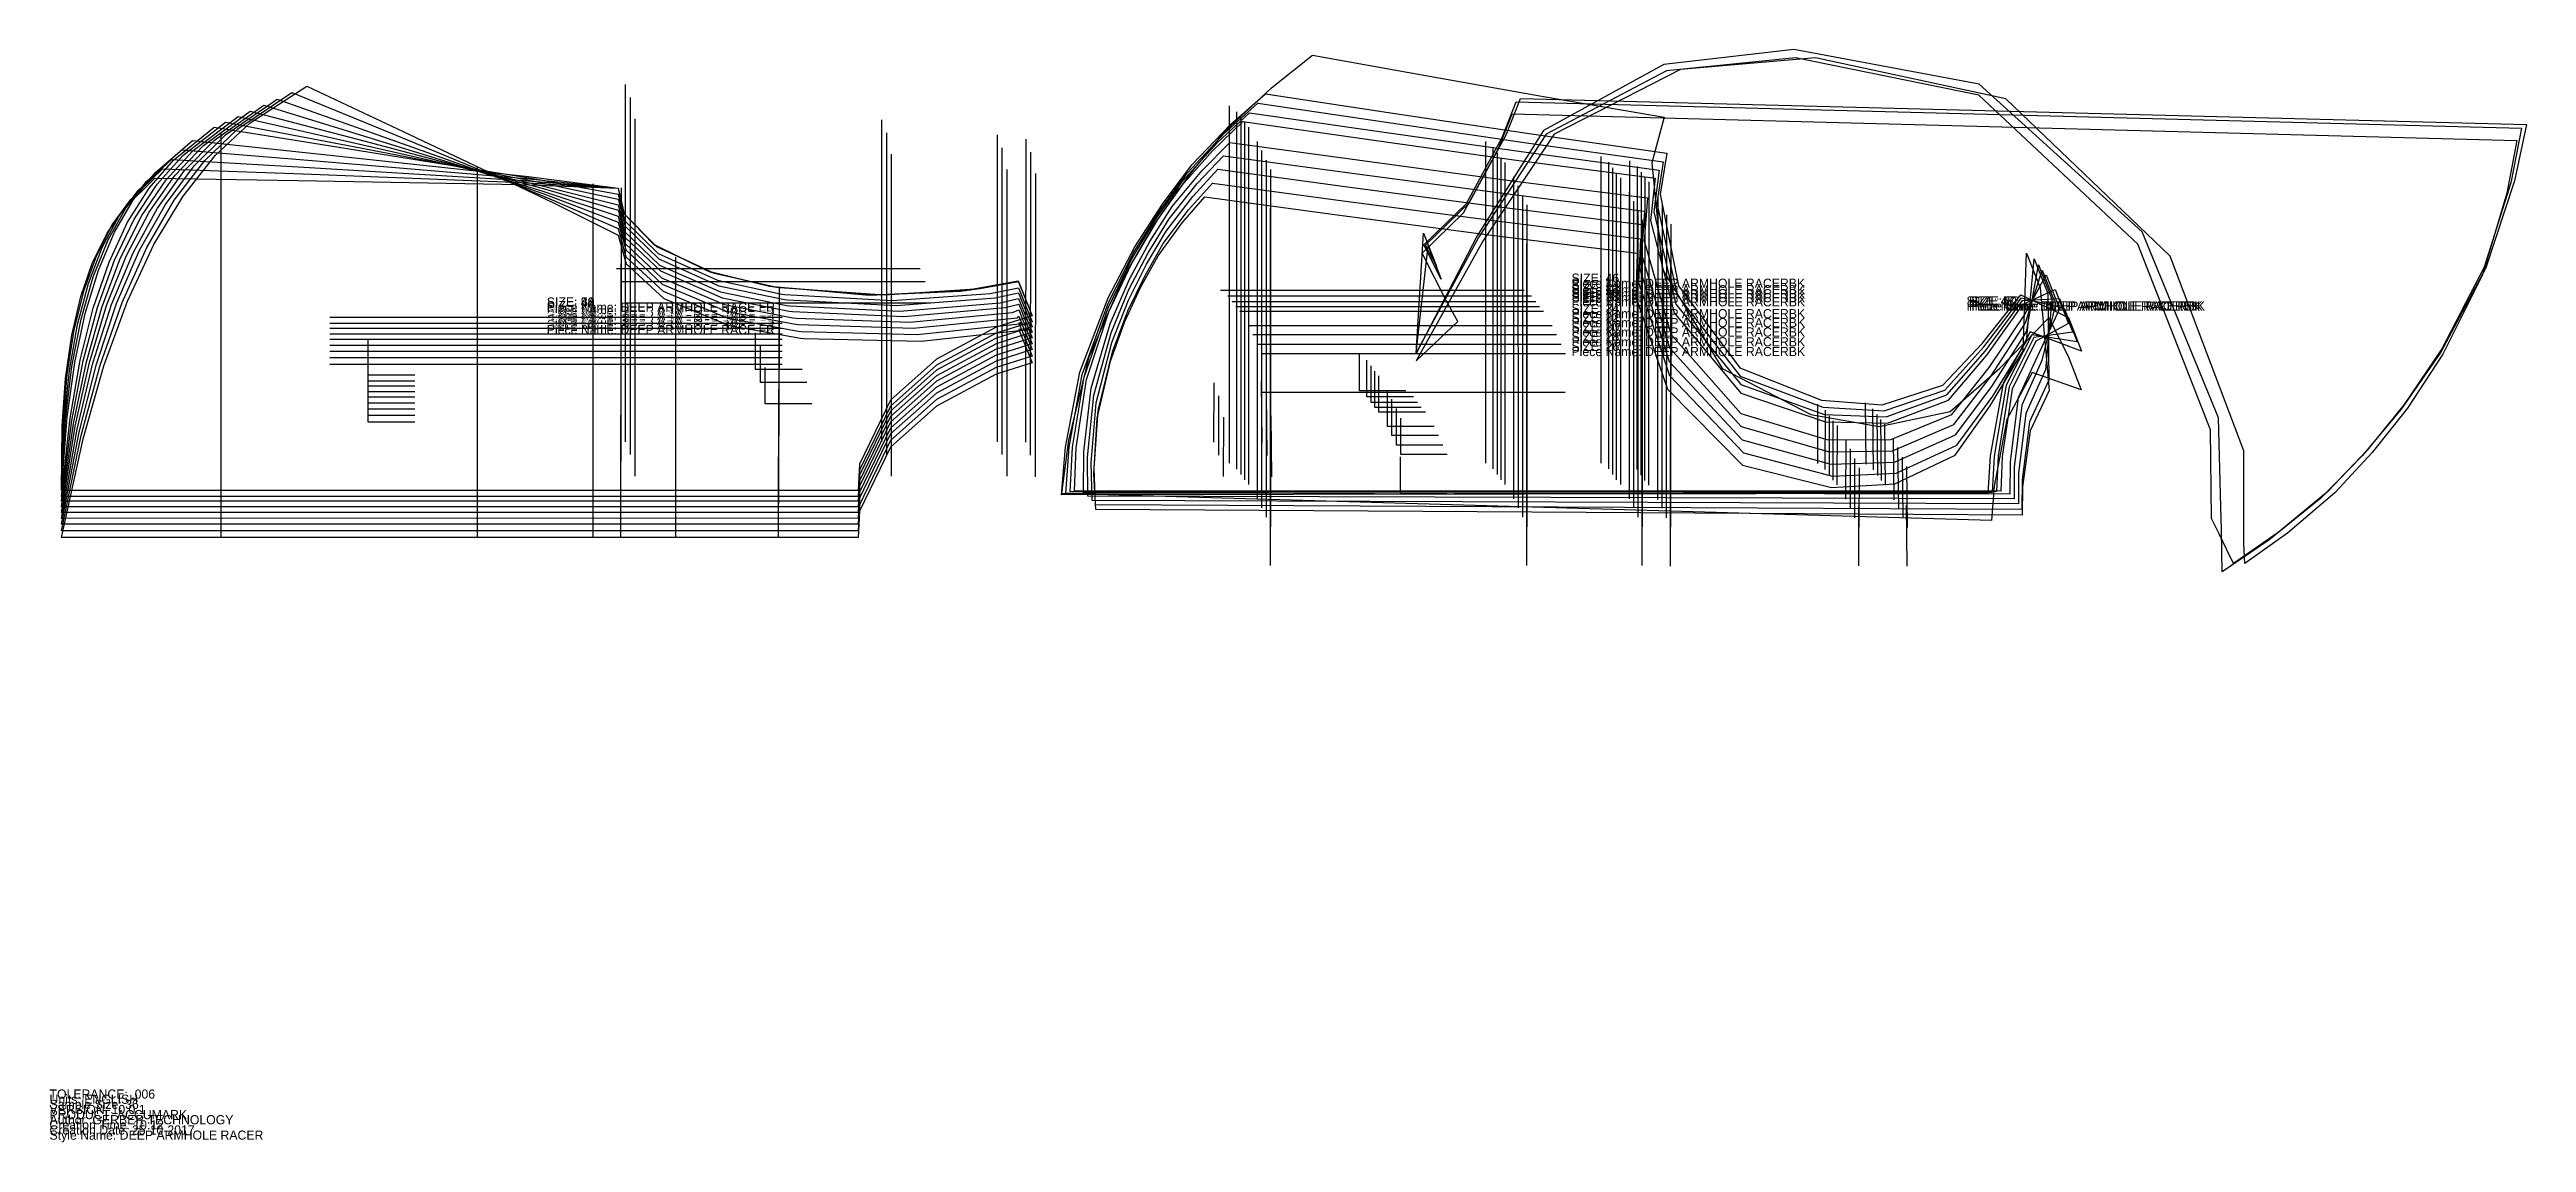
# Model space of a CAD drawing. Extents: x 0 to 67.6, y -0.1 to 29.7.
import ezdxf

# ---------------------------------------------------------------- set-up
doc = ezdxf.new("R2010")
doc.units = 0

msp = doc.modelspace()

# ---------------------------------------------------------------- texts
at = {"layer": '1'}
for s, p in [('TOLERANCE: .006', (0, 1.12)), ('VERSION: 10.0.1', (0, 0.7)), ('Author: GERBER TECHNOLOGY', (0, 0.42)), ('Sample Size: 36', (0, 0.84)), ('Units: ENGLISH', (0, 0.98)), ('PRODUCT: ACCUMARK', (0, 0.56)), ('Style Name: DEEP ARMHOLE RACER', (0, 0)), ('Creation Time: 10:12', (0, 0.28)), ('Creation Date: 25-10-2017', (0, 0.14))]:
    msp.add_text(s, height=0.25, dxfattribs=at).set_placement(p)

# ---------------------------------------------------------------- blocks, each defined once
blk = doc.blocks.new('DEEP ARMHOLE RACE FR_26')
at = {"layer": '1'}
for points in [[(0.3226, 17.7132), (0.3431, 19.4633), (0.4356, 20.7686), (0.6047, 21.9476), (0.8504, 23.0006), (1.1727, 23.9278), (1.5716, 24.7299), (2.0469, 25.4073), (2.8742, 26.2284)], [(2.8742, 26.2284), (6.7694, 26.1672), (12.8422, 26.0595), (15.511, 25.958)], [(15.511, 25.958), (15.6495, 25.2849), (16.4712, 24.4264), (17.9488, 23.6997), (19.5707, 23.2986), (19.6443, 23.2856), (22.3562, 23.0412), (24.8421, 23.1454), (26.4178, 23.4284)], [(26.4178, 23.4284), (26.8022, 22.4777)], [(26.8022, 22.4777), (25.816, 22.1665), (24.1912, 21.292), (22.9384, 20.1768), (22.0872, 18.4273), (22.0508, 17.7137)], [(22.0508, 17.7137), (0.3226, 17.7132)]]:
    blk.add_lwpolyline(points, dxfattribs=at)
at = {"layer": '5'}
blk.add_line((7.6437, 22.4384), (19.9825, 22.4384), dxfattribs=at)
at = {"layer": '6'}
blk.add_line((22.0508, 17.7137), (0.3226, 17.7132), dxfattribs=at)
at = {"layer": '7'}
blk.add_line((7.6437, 22.4384), (19.9825, 22.4384), dxfattribs=at)
at = {"layer": '8'}
for p, q in [((4.6692, 27.4589), (4.6692, 17.7133)), ((11.6645, 26.5246), (11.6645, 17.7135)), ((14.8141, 26.0794), (14.8141, 17.7135)), ((15.5883, 25.9654), (15.5683, 17.7136)), ((17.0818, 17.7136), (17.0831, 24.0706)), ((19.8787, 17.7137), (19.9074, 23.2447))]:
    blk.add_line(p, q, dxfattribs=at)
blk.add_lwpolyline([(9.962, 20.8572), (8.6921, 20.8572), (8.6921, 21.851)], dxfattribs=at)
at = {"layer": '1'}
for s, p in [('SIZE: 26', (13.5624, 22.1108)), ('Piece Name: DEEP ARMHOLE RACE FR', (13.5624, 21.9708))]:
    blk.add_text(s, height=0.25, dxfattribs=at).set_placement(p)
blk = doc.blocks.new('DEEP ARMHOLE RACE FR_28')
at = {"layer": '1'}
for points in [[(0.3226, 17.7132), (0.3684, 19.5231), (0.4826, 20.8718), (0.674, 22.0889), (0.9429, 23.1746), (1.2892, 24.1291), (1.7129, 24.953), (2.2142, 25.647), (3.0814, 26.4846)], [(3.0814, 26.4846), (6.9133, 26.3441), (12.8867, 26.1129), (15.511, 25.958)], [(15.511, 25.958), (15.6551, 25.2771), (16.4924, 24.4123), (17.993, 23.6847), (19.638, 23.2878), (19.7125, 23.2751), (22.4607, 23.0431), (24.9779, 23.1629), (26.4193, 23.4251)], [(26.4193, 23.4251), (26.8022, 22.4778)], [(26.8022, 22.4778), (25.816, 22.1666), (24.1912, 21.2921), (22.9384, 20.1769), (22.0872, 18.4274), (22.0508, 17.7137)], [(22.0508, 17.7137), (0.3226, 17.7132)]]:
    blk.add_lwpolyline(points, dxfattribs=at)
at = {"layer": '5'}
blk.add_line((7.6437, 22.4384), (19.9825, 22.4384), dxfattribs=at)
at = {"layer": '6'}
blk.add_line((22.0508, 17.7137), (0.3226, 17.7132), dxfattribs=at)
at = {"layer": '7'}
blk.add_line((7.6437, 22.4384), (19.9825, 22.4384), dxfattribs=at)
at = {"layer": '8'}
for p, q in [((4.6692, 27.4589), (4.6692, 17.7133)), ((11.6645, 26.5246), (11.6645, 17.7135)), ((14.8141, 26.0794), (14.8141, 17.7135)), ((15.5883, 25.9654), (15.5683, 17.7136)), ((17.0818, 17.7136), (17.0831, 24.0706)), ((19.8787, 17.7137), (19.9074, 23.2447))]:
    blk.add_line(p, q, dxfattribs=at)
blk.add_lwpolyline([(9.962, 20.8572), (8.6921, 20.8572), (8.6921, 21.851)], dxfattribs=at)
at = {"layer": '1'}
for s, p in [('SIZE: 28', (13.5624, 22.2389)), ('Piece Name: DEEP ARMHOLE RACE FR', (13.5624, 22.0989))]:
    blk.add_text(s, height=0.25, dxfattribs=at).set_placement(p)
blk = doc.blocks.new('DEEP ARMHOLE RACE FR_30')
at = {"layer": '1'}
for points in [[(0.3226, 17.7132), (0.4017, 19.5851), (0.5434, 20.9787), (0.763, 22.2348), (1.0602, 23.3535), (1.4355, 24.335), (1.8882, 25.1802), (2.419, 25.8895), (3.3311, 26.741)], [(3.3311, 26.741), (7.0864, 26.5211), (12.9404, 26.1662), (15.511, 25.958)], [(15.511, 25.958), (15.6607, 25.2693), (16.5134, 24.3981), (18.0373, 23.6697), (19.7052, 23.277), (19.781, 23.2645), (22.5652, 23.045), (25.1137, 23.1804), (26.4217, 23.4201)], [(26.4217, 23.4201), (26.8022, 22.4777)], [(26.8022, 22.4777), (25.816, 22.1665), (24.1912, 21.292), (22.9384, 20.1768), (22.0872, 18.4273), (22.0508, 17.7137)], [(22.0508, 17.7137), (0.3226, 17.7132)]]:
    blk.add_lwpolyline(points, dxfattribs=at)
at = {"layer": '5'}
blk.add_line((7.6437, 22.4384), (19.9825, 22.4384), dxfattribs=at)
at = {"layer": '6'}
blk.add_line((22.0508, 17.7137), (0.3226, 17.7132), dxfattribs=at)
at = {"layer": '7'}
blk.add_line((7.6437, 22.4384), (19.9825, 22.4384), dxfattribs=at)
at = {"layer": '8'}
for p, q in [((4.6692, 27.4589), (4.6692, 17.7133)), ((11.6645, 26.5246), (11.6645, 17.7135)), ((14.8141, 26.0794), (14.8141, 17.7135)), ((15.5883, 25.9654), (15.5683, 17.7136)), ((17.0818, 17.7136), (17.0831, 24.0706)), ((19.8787, 17.7137), (19.9074, 23.2447))]:
    blk.add_line(p, q, dxfattribs=at)
blk.add_lwpolyline([(9.962, 20.8572), (8.6921, 20.8572), (8.6921, 21.851)], dxfattribs=at)
at = {"layer": '1'}
for s, p in [('SIZE: 30', (13.5624, 22.3671)), ('Piece Name: DEEP ARMHOLE RACE FR', (13.5624, 22.2271))]:
    blk.add_text(s, height=0.25, dxfattribs=at).set_placement(p)
blk = doc.blocks.new('DEEP ARMHOLE RACE FR_32')
at = {"layer": '1'}
for points in [[(0.3226, 17.7132), (0.4397, 19.6488), (0.6123, 21.0883), (0.8631, 22.3839), (1.1916, 23.536), (1.5983, 24.5447), (2.0828, 25.4108), (2.6453, 26.1349), (3.6051, 26.9989)], [(3.6051, 26.9989), (7.2764, 26.699), (12.9993, 26.2197), (15.511, 25.958)], [(15.511, 25.958), (15.6664, 25.2614), (16.5345, 24.384), (18.0815, 23.6548), (19.7727, 23.2662), (19.8494, 23.254), (22.6697, 23.047), (25.2496, 23.198), (26.425, 23.4131)], [(26.425, 23.4131), (26.8022, 22.4776)], [(26.8022, 22.4776), (25.816, 22.1664), (24.1912, 21.2919), (22.9384, 20.1767), (22.0872, 18.4272), (22.0508, 17.7137)], [(22.0508, 17.7137), (0.3226, 17.7132)]]:
    blk.add_lwpolyline(points, dxfattribs=at)
at = {"layer": '5'}
blk.add_line((7.6437, 22.4384), (19.9825, 22.4384), dxfattribs=at)
at = {"layer": '6'}
blk.add_line((22.0508, 17.7137), (0.3226, 17.7132), dxfattribs=at)
at = {"layer": '7'}
blk.add_line((7.6437, 22.4384), (19.9825, 22.4384), dxfattribs=at)
at = {"layer": '8'}
for p, q in [((4.6692, 27.4589), (4.6692, 17.7133)), ((11.6645, 26.5246), (11.6645, 17.7135)), ((14.8141, 26.0794), (14.8141, 17.7135)), ((15.5883, 25.9654), (15.5683, 17.7136)), ((17.0818, 17.7136), (17.0831, 24.0706)), ((19.8787, 17.7137), (19.9074, 23.2447))]:
    blk.add_line(p, q, dxfattribs=at)
blk.add_lwpolyline([(9.962, 20.8572), (8.6921, 20.8572), (8.6921, 21.851)], dxfattribs=at)
at = {"layer": '1'}
for s, p in [('SIZE: 32', (13.5624, 22.496)), ('Piece Name: DEEP ARMHOLE RACE FR', (13.5624, 22.356))]:
    blk.add_text(s, height=0.25, dxfattribs=at).set_placement(p)
blk = doc.blocks.new('DEEP ARMHOLE RACE FR_34')
at = {"layer": '1'}
for points in [[(0.3226, 17.7132), (0.4806, 19.7139), (0.6869, 21.2001), (0.9711, 22.5359), (1.3332, 23.7218), (1.7733, 24.7578), (2.2912, 25.6447), (2.8871, 26.3832), (3.8966, 27.2589)], [(3.8966, 27.2589), (7.4785, 26.8783), (13.0618, 26.2736), (15.511, 25.958)], [(15.511, 25.958), (15.6721, 25.2536), (16.5557, 24.3699), (18.1257, 23.6398), (19.84, 23.2555), (19.9176, 23.2435), (22.7742, 23.0489), (25.3853, 23.2155), (26.4276, 23.4077)], [(26.4276, 23.4077), (26.8022, 22.4776)], [(26.8022, 22.4776), (25.816, 22.1664), (24.1912, 21.2919), (22.9384, 20.1767), (22.0872, 18.4272), (22.0508, 17.7137)], [(22.0508, 17.7137), (0.3226, 17.7132)]]:
    blk.add_lwpolyline(points, dxfattribs=at)
at = {"layer": '5'}
blk.add_line((7.6437, 22.4384), (19.9825, 22.4384), dxfattribs=at)
at = {"layer": '6'}
blk.add_line((22.0508, 17.7137), (0.3226, 17.7132), dxfattribs=at)
at = {"layer": '7'}
blk.add_line((7.6437, 22.4384), (19.9825, 22.4384), dxfattribs=at)
at = {"layer": '8'}
for p, q in [((4.6692, 27.4589), (4.6692, 17.7133)), ((11.6645, 26.5246), (11.6645, 17.7135)), ((14.8141, 26.0794), (14.8141, 17.7135)), ((15.5883, 25.9654), (15.5683, 17.7136)), ((17.0818, 17.7136), (17.0831, 24.0706)), ((19.8787, 17.7137), (19.9074, 23.2447))]:
    blk.add_line(p, q, dxfattribs=at)
blk.add_lwpolyline([(9.962, 20.8572), (8.6921, 20.8572), (8.6921, 21.851)], dxfattribs=at)
at = {"layer": '1'}
for s, p in [('SIZE: 34', (13.5624, 22.626)), ('Piece Name: DEEP ARMHOLE RACE FR', (13.5624, 22.486))]:
    blk.add_text(s, height=0.25, dxfattribs=at).set_placement(p)
blk = doc.blocks.new('DEEP ARMHOLE RACE FR_38')
at = {"layer": '1'}
for points in [[(0.3226, 17.5487), (0.5648, 19.6818), (0.8396, 21.2632), (1.1924, 22.681), (1.6228, 23.9355), (2.1312, 25.027), (2.7172, 25.9563), (3.3815, 26.724), (4.4928, 27.6233)], [(4.4928, 27.6233), (7.8919, 27.0787), (13.1895, 26.2188), (15.511, 25.7935)], [(15.511, 25.7935), (15.6834, 25.0734), (16.5979, 24.1771), (18.2142, 23.4454), (19.9746, 23.0694), (20.0544, 23.058), (22.9834, 22.8882), (25.657, 23.0861), (26.4291, 23.24)], [(26.4291, 23.24), (26.8022, 22.3131)], [(26.8022, 22.3131), (25.816, 22.0019), (24.1912, 21.1274), (22.9384, 20.0122), (22.0872, 18.2627), (22.0508, 17.5492)], [(22.0508, 17.5492), (0.3226, 17.5487)]]:
    blk.add_lwpolyline(points, dxfattribs=at)
at = {"layer": '5'}
blk.add_line((7.6437, 22.2739), (19.9825, 22.2739), dxfattribs=at)
at = {"layer": '6'}
blk.add_line((22.0508, 17.5492), (0.3226, 17.5487), dxfattribs=at)
at = {"layer": '7'}
blk.add_line((7.6437, 22.2739), (19.9825, 22.2739), dxfattribs=at)
at = {"layer": '8'}
for p, q in [((4.6692, 27.2944), (4.6692, 17.5488)), ((11.6645, 26.3601), (11.6645, 17.549)), ((14.8141, 25.9149), (14.8141, 17.549)), ((15.5883, 25.8009), (15.5683, 17.5491)), ((17.0818, 17.5491), (17.0831, 23.9061)), ((19.8787, 17.5492), (19.9074, 23.0802))]:
    blk.add_line(p, q, dxfattribs=at)
blk.add_lwpolyline([(9.962, 20.6927), (8.6921, 20.6927), (8.6921, 21.6865)], dxfattribs=at)
at = {"layer": '1'}
for s, p in [('SIZE: 38', (13.5624, 22.726)), ('Piece Name: DEEP ARMHOLE RACE FR', (13.5624, 22.586))]:
    blk.add_text(s, height=0.25, dxfattribs=at).set_placement(p)
blk = doc.blocks.new('DEEP ARMHOLE RACE FR_40')
at = {"layer": '1'}
for points in [[(0.3226, 17.4144), (0.6076, 19.6149), (0.9172, 21.2445), (1.3047, 22.7039), (1.7699, 23.9934), (2.3131, 25.1131), (2.9338, 26.0639), (3.6326, 26.8464), (4.7956, 27.7577)], [(4.7956, 27.7577), (8.102, 27.1297), (13.2544, 26.1402), (15.511, 25.6592)], [(15.511, 25.6592), (15.6889, 24.9313), (16.6191, 24.0287), (18.2584, 23.2962), (20.042, 22.9243), (20.1227, 22.9131), (23.0879, 22.7558), (25.7928, 22.9693), (26.4301, 23.1036)], [(26.4301, 23.1036), (26.8022, 22.1787)], [(26.8022, 22.1787), (25.816, 21.8675), (24.1912, 20.993), (22.9384, 19.8778), (22.0872, 18.1283), (22.0508, 17.4149)], [(22.0508, 17.4149), (0.3226, 17.4144)]]:
    blk.add_lwpolyline(points, dxfattribs=at)
at = {"layer": '5'}
blk.add_line((7.6437, 22.1396), (19.9825, 22.1396), dxfattribs=at)
at = {"layer": '6'}
blk.add_line((22.0508, 17.4149), (0.3226, 17.4144), dxfattribs=at)
at = {"layer": '7'}
blk.add_line((7.6437, 22.1396), (19.9825, 22.1396), dxfattribs=at)
at = {"layer": '8'}
for p, q in [((4.6692, 27.1601), (4.6692, 17.4145)), ((11.6645, 26.2258), (11.6645, 17.4147)), ((14.8141, 25.7806), (14.8141, 17.4147)), ((15.5883, 25.6666), (15.5683, 17.4148)), ((17.0818, 17.4148), (17.0831, 23.7718)), ((19.8787, 17.4149), (19.9074, 22.9459))]:
    blk.add_line(p, q, dxfattribs=at)
blk.add_lwpolyline([(9.962, 20.5584), (8.6921, 20.5584), (8.6921, 21.5522)], dxfattribs=at)
at = {"layer": '1'}
for s, p in [('SIZE: 40', (13.5624, 22.726)), ('Piece Name: DEEP ARMHOLE RACE FR', (13.5624, 22.586))]:
    blk.add_text(s, height=0.25, dxfattribs=at).set_placement(p)
blk = doc.blocks.new('DEEP ARMHOLE RACE FR_42')
at = {"layer": '1'}
for points in [[(0.3226, 17.2604), (0.6565, 19.538), (1.0062, 21.2231), (1.4335, 22.7302), (1.9386, 24.0596), (2.5215, 25.2117), (3.182, 26.1871), (3.9205, 26.9867), (5.1428, 27.9117)], [(5.1428, 27.9117), (8.3426, 27.1882), (13.3289, 26.05), (15.511, 25.5052)], [(15.511, 25.5052), (15.6946, 24.7694), (16.6401, 23.8606), (18.3027, 23.1272), (20.1093, 22.7595), (20.1911, 22.7486), (23.1924, 22.6037), (25.9286, 22.8328), (26.4313, 22.9471)], [(26.4313, 22.9471), (26.8022, 22.0247)], [(26.8022, 22.0247), (25.816, 21.7135), (24.1912, 20.839), (22.9384, 19.7238), (22.0872, 17.9743), (22.0508, 17.2609)], [(22.0508, 17.2609), (0.3226, 17.2604)]]:
    blk.add_lwpolyline(points, dxfattribs=at)
at = {"layer": '5'}
blk.add_line((7.6437, 21.9856), (19.9825, 21.9856), dxfattribs=at)
at = {"layer": '6'}
blk.add_line((22.0508, 17.2609), (0.3226, 17.2604), dxfattribs=at)
at = {"layer": '7'}
blk.add_line((7.6437, 21.9856), (19.9825, 21.9856), dxfattribs=at)
at = {"layer": '8'}
for p, q in [((4.6692, 27.0061), (4.6692, 17.2605)), ((11.6645, 26.0718), (11.6645, 17.2607)), ((14.8141, 25.6266), (14.8141, 17.2607)), ((15.5883, 25.5126), (15.5683, 17.2608)), ((17.0818, 17.2608), (17.0831, 23.6178)), ((19.8787, 17.2609), (19.9074, 22.7919))]:
    blk.add_line(p, q, dxfattribs=at)
blk.add_lwpolyline([(9.962, 20.4044), (8.6921, 20.4044), (8.6921, 21.3982)], dxfattribs=at)
at = {"layer": '1'}
for s, p in [('SIZE: 42', (13.5624, 22.726)), ('Piece Name: DEEP ARMHOLE RACE FR', (13.5624, 22.586))]:
    blk.add_text(s, height=0.25, dxfattribs=at).set_placement(p)
blk = doc.blocks.new('DEEP ARMHOLE RACE FR_44')
at = {"layer": '1'}
for points in [[(0.3226, 17.1128), (0.7035, 19.4643), (1.0914, 21.2025), (1.5571, 22.7554), (2.1003, 24.1232), (2.7212, 25.3061), (3.4198, 26.3052), (4.1964, 27.1211), (5.4755, 28.0593)], [(5.4755, 28.0593), (8.5734, 27.2442), (13.4003, 25.9636), (15.511, 25.3576)], [(15.511, 25.3576), (15.7002, 24.614), (16.6612, 23.6989), (18.3469, 22.9647), (20.1766, 22.6012), (20.2595, 22.5905), (23.2969, 22.4582), (26.0644, 22.7029), (26.4326, 22.7968)], [(26.4326, 22.7968), (26.8022, 21.877)], [(26.8022, 21.877), (25.816, 21.5658), (24.1912, 20.6913), (22.9384, 19.5761), (22.0872, 17.8266), (22.0508, 17.1133)], [(22.0508, 17.1133), (0.3226, 17.1128)]]:
    blk.add_lwpolyline(points, dxfattribs=at)
at = {"layer": '5'}
blk.add_line((7.6437, 21.838), (19.9825, 21.838), dxfattribs=at)
at = {"layer": '6'}
blk.add_line((22.0508, 17.1133), (0.3226, 17.1128), dxfattribs=at)
at = {"layer": '7'}
blk.add_line((7.6437, 21.838), (19.9825, 21.838), dxfattribs=at)
at = {"layer": '8'}
for p, q in [((4.6692, 26.8585), (4.6692, 17.1129)), ((11.6645, 25.9242), (11.6645, 17.1131)), ((14.8141, 25.479), (14.8141, 17.1131)), ((15.5883, 25.365), (15.5683, 17.1132)), ((17.0818, 17.1132), (17.0831, 23.4702)), ((19.8787, 17.1133), (19.9074, 22.6443))]:
    blk.add_line(p, q, dxfattribs=at)
blk.add_lwpolyline([(9.962, 20.2568), (8.6921, 20.2568), (8.6921, 21.2506)], dxfattribs=at)
at = {"layer": '1'}
for s, p in [('SIZE: 44', (13.5624, 22.726)), ('Piece Name: DEEP ARMHOLE RACE FR', (13.5624, 22.586))]:
    blk.add_text(s, height=0.25, dxfattribs=at).set_placement(p)
blk = doc.blocks.new('DEEP ARMHOLE RACE FR_46')
at = {"layer": '1'}
for points in [[(0.3226, 16.95), (0.7553, 19.3831), (1.1855, 21.1799), (1.6932, 22.7831), (2.2785, 24.1932), (2.9415, 25.4104), (3.6821, 26.4355), (4.5007, 27.2694), (5.8426, 28.2221)], [(5.8426, 28.2221), (8.8277, 27.306), (13.4789, 25.8683), (15.511, 25.1948)], [(15.511, 25.1948), (15.7086, 24.4397), (16.6923, 23.5154), (18.4117, 22.78), (20.2754, 22.4226), (20.3597, 22.4123), (23.4501, 22.2982), (26.2635, 22.5658), (26.4322, 22.6349)], [(26.4322, 22.6349), (26.8022, 21.7143)], [(26.8022, 21.7143), (25.816, 21.4031), (24.1912, 20.5286), (22.9384, 19.4134), (22.0872, 17.6639), (22.0508, 16.9505)], [(22.0508, 16.9505), (0.3226, 16.95)]]:
    blk.add_lwpolyline(points, dxfattribs=at)
at = {"layer": '5'}
blk.add_line((7.6437, 21.6752), (19.9825, 21.6752), dxfattribs=at)
at = {"layer": '6'}
blk.add_line((22.0508, 16.9505), (0.3226, 16.95), dxfattribs=at)
at = {"layer": '7'}
blk.add_line((7.6437, 21.6752), (19.9825, 21.6752), dxfattribs=at)
at = {"layer": '8'}
for p, q in [((4.6692, 26.6957), (4.6692, 16.9501)), ((11.6645, 25.7614), (11.6645, 16.9503)), ((14.8141, 25.3162), (14.8141, 16.9503)), ((15.5883, 25.2022), (15.5683, 16.9504)), ((17.0818, 16.9504), (17.0831, 23.3074)), ((19.8787, 16.9505), (19.9074, 22.4815))]:
    blk.add_line(p, q, dxfattribs=at)
blk.add_lwpolyline([(9.962, 20.094), (8.6921, 20.094), (8.6921, 21.0878)], dxfattribs=at)
at = {"layer": '1'}
for s, p in [('SIZE: 46', (13.5624, 22.726)), ('Piece Name: DEEP ARMHOLE RACE FR', (13.5624, 22.586))]:
    blk.add_text(s, height=0.25, dxfattribs=at).set_placement(p)
blk = doc.blocks.new('DEEP ARMHOLE RACE FR_48')
at = {"layer": '1'}
for points in [[(0.3226, 16.7886), (0.8066, 19.3025), (1.2786, 21.1574), (1.8282, 22.8106), (2.4553, 24.2627), (3.1599, 25.5136), (3.9423, 26.5647), (4.8024, 27.4164), (6.2064, 28.3835)], [(6.2064, 28.3835), (9.0801, 27.3673), (13.557, 25.7738), (15.511, 25.0334)], [(15.511, 25.0334), (15.7142, 24.2705), (16.7133, 23.3399), (18.4561, 22.6036), (20.3427, 22.2504), (20.4281, 22.2404), (23.5547, 22.1387), (26.3994, 22.422), (26.4342, 22.4694)], [(26.4342, 22.4694), (26.8022, 21.5529)], [(26.8022, 21.5529), (25.816, 21.2417), (24.1912, 20.3672), (22.9384, 19.252), (22.0872, 17.5025), (22.0508, 16.7891)], [(22.0508, 16.7891), (0.3226, 16.7886)]]:
    blk.add_lwpolyline(points, dxfattribs=at)
at = {"layer": '5'}
blk.add_line((7.6437, 21.5138), (19.9825, 21.5138), dxfattribs=at)
at = {"layer": '6'}
blk.add_line((22.0508, 16.7891), (0.3226, 16.7886), dxfattribs=at)
at = {"layer": '7'}
blk.add_line((7.6437, 21.5138), (19.9825, 21.5138), dxfattribs=at)
at = {"layer": '8'}
for p, q in [((4.6692, 26.5343), (4.6692, 16.7887)), ((11.6645, 25.6), (11.6645, 16.7889)), ((14.8141, 25.1548), (14.8141, 16.7889)), ((15.5883, 25.0408), (15.5683, 16.789)), ((17.0818, 16.789), (17.0831, 23.146)), ((19.8787, 16.7891), (19.9074, 22.3201))]:
    blk.add_line(p, q, dxfattribs=at)
blk.add_lwpolyline([(9.962, 19.9326), (8.6921, 19.9326), (8.6921, 20.9264)], dxfattribs=at)
at = {"layer": '1'}
for s, p in [('SIZE: 48', (13.5624, 22.726)), ('Piece Name: DEEP ARMHOLE RACE FR', (13.5624, 22.586))]:
    blk.add_text(s, height=0.25, dxfattribs=at).set_placement(p)
blk = doc.blocks.new('DEEP ARMHOLE RACE FR_50')
at = {"layer": '1'}
for points in [[(0.3226, 16.609), (0.8636, 19.2129), (1.3824, 21.1324), (1.9784, 22.8413), (2.6521, 24.3398), (3.4031, 25.6285), (4.2317, 26.7084), (5.1382, 27.5799), (6.6112, 28.5631)], [(6.6112, 28.5631), (9.3607, 27.4354), (13.6437, 25.6687), (15.511, 24.8538)], [(15.511, 24.8538), (15.7202, 24.0826), (16.7356, 23.1453), (18.5028, 22.4082), (20.414, 22.0593), (20.5003, 22.0496), (23.6654, 21.9611), (26.5431, 22.2609), (26.4365, 22.285)], [(26.4365, 22.285), (26.8022, 21.3732)], [(26.8022, 21.3732), (25.816, 21.062), (24.1912, 20.1875), (22.9384, 19.0723), (22.0872, 17.3228), (22.0508, 16.6095)], [(22.0508, 16.6095), (0.3226, 16.609)]]:
    blk.add_lwpolyline(points, dxfattribs=at)
at = {"layer": '5'}
blk.add_line((7.6437, 21.3342), (19.9825, 21.3342), dxfattribs=at)
at = {"layer": '6'}
blk.add_line((22.0508, 16.6095), (0.3226, 16.609), dxfattribs=at)
at = {"layer": '7'}
blk.add_line((7.6437, 21.3342), (19.9825, 21.3342), dxfattribs=at)
at = {"layer": '8'}
for p, q in [((4.6692, 26.3547), (4.6692, 16.6091)), ((11.6645, 25.4204), (11.6645, 16.6093)), ((14.8141, 24.9752), (14.8141, 16.6093)), ((15.5883, 24.8612), (15.5683, 16.6094)), ((17.0818, 16.6094), (17.0831, 22.9664)), ((19.8787, 16.6095), (19.9074, 22.1405))]:
    blk.add_line(p, q, dxfattribs=at)
blk.add_lwpolyline([(9.962, 19.753), (8.6921, 19.753), (8.6921, 20.7468)], dxfattribs=at)
at = {"layer": '1'}
for s, p in [('SIZE: 50', (13.5624, 22.726)), ('Piece Name: DEEP ARMHOLE RACE FR', (13.5624, 22.586))]:
    blk.add_text(s, height=0.25, dxfattribs=at).set_placement(p)
blk = doc.blocks.new('DEEP ARMHOLE RACE FR_52')
at = {"layer": '1'}
for points in [[(0.3226, 16.43), (0.9206, 19.1236), (1.4857, 21.1075), (2.1282, 22.8718), (2.8481, 24.417), (3.6453, 25.7432), (4.5202, 26.8517), (5.4728, 27.743), (7.0148, 28.7421)], [(7.0148, 28.7421), (9.6406, 27.5034), (13.7302, 25.5639), (15.511, 24.6748)], [(15.511, 24.6748), (15.7262, 23.8953), (16.758, 22.9514), (18.5497, 22.2134), (20.4852, 21.869), (20.5726, 21.8595), (23.7759, 21.7842), (26.6868, 22.1005), (26.4391, 22.1006)], [(26.4391, 22.1006), (26.8022, 21.1942)], [(26.8022, 21.1942), (25.816, 20.883), (24.1912, 20.0085), (22.9384, 18.8933), (22.0872, 17.1438), (22.0508, 16.4305)], [(22.0508, 16.4305), (0.3226, 16.43)]]:
    blk.add_lwpolyline(points, dxfattribs=at)
at = {"layer": '5'}
blk.add_line((7.6437, 21.1552), (19.9825, 21.1552), dxfattribs=at)
at = {"layer": '6'}
blk.add_line((22.0508, 16.4305), (0.3226, 16.43), dxfattribs=at)
at = {"layer": '7'}
blk.add_line((7.6437, 21.1552), (19.9825, 21.1552), dxfattribs=at)
at = {"layer": '8'}
for p, q in [((4.6692, 26.1757), (4.6692, 16.4301)), ((11.6645, 25.2414), (11.6645, 16.4303)), ((14.8141, 24.7962), (14.8141, 16.4303)), ((15.5883, 24.6822), (15.5683, 16.4304)), ((17.0818, 16.4304), (17.0831, 22.7874)), ((19.8787, 16.4305), (19.9074, 21.9615))]:
    blk.add_line(p, q, dxfattribs=at)
blk.add_lwpolyline([(9.962, 19.574), (8.6921, 19.574), (8.6921, 20.5678)], dxfattribs=at)
at = {"layer": '1'}
for s, p in [('SIZE: 52', (13.5624, 22.726)), ('Piece Name: DEEP ARMHOLE RACE FR', (13.5624, 22.586))]:
    blk.add_text(s, height=0.25, dxfattribs=at).set_placement(p)
blk = doc.blocks.new('DEEP ARMHOLE RACERBK_26')
at = {"layer": '1'}
for points in [[(28.5355, 17.1932), (28.4854, 18.1539), (28.5736, 19.6827), (28.9327, 21.234), (29.3264, 22.3236), (29.7567, 23.247), (30.2364, 24.108), (30.895, 25.0092), (31.5123, 25.718)], [(31.5123, 25.718), (35.1169, 25.2328), (39.2587, 24.6839), (43.2985, 24.181)], [(43.2985, 24.181), (43.2625, 22.9971), (44.1294, 20.4732), (46.1711, 18.3963), (48.5962, 17.7928), (50.3276, 17.8924), (51.9721, 18.6728), (52.9298, 20.0154), (53.8275, 21.5225), (53.9196, 24.1881)], [(53.9196, 24.1881), (54.2914, 23.2412)], [(54.2914, 23.2412), (54.5329, 20.4393), (54.0181, 19.3405), (53.8103, 17.8142), (53.7984, 17.0324)], [(53.7984, 17.0324), (28.5355, 17.1932)]]:
    blk.add_lwpolyline(points, dxfattribs=at)
at = {"layer": '5'}
blk.add_line((31.9328, 23.1789), (40.2141, 23.1789), dxfattribs=at)
at = {"layer": '6'}
blk.add_line((53.7984, 17.0324), (28.5355, 17.1932), dxfattribs=at)
at = {"layer": '7'}
blk.add_line((31.9328, 23.1789), (40.2141, 23.1789), dxfattribs=at)
at = {"layer": '8'}
for p, q in [((32.1682, 28.1994), (32.1682, 18.4538)), ((39.1593, 27.2341), (39.1618, 18.454)), ((42.3114, 26.8203), (42.3114, 18.454)), ((43.0914, 26.7053), (43.0825, 18.4375)), ((48.2255, 18.4425), (48.2304, 20.0607)), ((49.543, 18.4305), (49.5239, 20.0972))]:
    blk.add_line(p, q, dxfattribs=at)
blk.add_lwpolyline([(36.9933, 20.4247), (35.7234, 20.4247), (35.7234, 21.4186)], dxfattribs=at)
at = {"layer": '1'}
for s, p in [('SIZE: 26', (41.5091, 21.5152)), ('Piece Name: DEEP ARMHOLE RACERBK', (41.5091, 21.3752))]:
    blk.add_text(s, height=0.25, dxfattribs=at).set_placement(p)
blk = doc.blocks.new('DEEP ARMHOLE RACERBK_28')
at = {"layer": '1'}
for points in [[(28.5314, 17.3166), (28.4913, 18.3104), (28.6013, 19.8901), (28.9916, 21.4894), (29.412, 22.6111), (29.8682, 23.5607), (30.3747, 24.445), (31.0667, 25.3685), (31.7136, 26.0938)], [(31.7136, 26.0938), (35.2848, 25.6142), (39.3881, 25.0718), (43.3905, 24.5749)], [(43.3905, 24.5749), (43.3401, 23.388), (44.1788, 20.8467), (46.201, 18.7393), (48.6256, 18.1049), (50.363, 18.1837), (52.0214, 18.9464), (52.9981, 20.2811), (53.9165, 21.7816), (54.1258, 24.0272)], [(54.1258, 24.0272), (54.4961, 23.0836)], [(54.4961, 23.0836), (54.5269, 20.7219), (54.0033, 19.5805), (53.8009, 17.9992), (53.7951, 17.1901)], [(53.7951, 17.1901), (28.5314, 17.3166)]]:
    blk.add_lwpolyline(points, dxfattribs=at)
at = {"layer": '5'}
blk.add_line((32.1375, 23.0212), (40.4188, 23.0212), dxfattribs=at)
at = {"layer": '6'}
blk.add_line((53.7951, 17.1901), (28.5314, 17.3166), dxfattribs=at)
at = {"layer": '7'}
blk.add_line((32.1375, 23.0212), (40.4188, 23.0212), dxfattribs=at)
at = {"layer": '8'}
for p, q in [((32.3729, 28.0417), (32.3729, 18.2961)), ((39.364, 27.0765), (39.3665, 18.2964)), ((42.5161, 26.6626), (42.5161, 18.2964)), ((43.2961, 26.5477), (43.2872, 18.2799)), ((48.4302, 18.2849), (48.4351, 19.9031)), ((49.7477, 18.2728), (49.7286, 19.9396))]:
    blk.add_line(p, q, dxfattribs=at)
blk.add_lwpolyline([(37.198, 20.267), (35.9281, 20.267), (35.9281, 21.2609)], dxfattribs=at)
at = {"layer": '1'}
for s, p in [('SIZE: 28', (41.5091, 21.7819)), ('Piece Name: DEEP ARMHOLE RACERBK', (41.5091, 21.6419))]:
    blk.add_text(s, height=0.25, dxfattribs=at).set_placement(p)
blk = doc.blocks.new('DEEP ARMHOLE RACERBK_30')
at = {"layer": '1'}
for points in [[(28.4342, 17.4397), (28.4084, 18.4688), (28.5471, 20.1014), (28.9761, 21.7502), (29.4287, 22.9042), (29.9156, 23.8794), (30.4537, 24.7864), (31.1842, 25.7312), (31.865, 26.4715)], [(31.865, 26.4715), (35.4019, 25.995), (39.4658, 25.4559), (43.4298, 24.9621)], [(43.4298, 24.9621), (43.3643, 23.7767), (44.1701, 21.2261), (46.1642, 19.0942), (48.5792, 18.4291), (50.3166, 18.4857), (51.9838, 19.2268), (52.9769, 20.5483), (53.9139, 22.0361), (54.2419, 23.8697)], [(54.2419, 23.8697), (54.6098, 22.9311)], [(54.6098, 22.9311), (54.4345, 20.9973), (53.8999, 19.8146), (53.6997, 18.179), (53.6983, 17.3426)], [(53.6983, 17.3426), (28.4342, 17.4397)]]:
    blk.add_lwpolyline(points, dxfattribs=at)
at = {"layer": '5'}
blk.add_line((32.2512, 22.8688), (40.5325, 22.8688), dxfattribs=at)
at = {"layer": '6'}
blk.add_line((53.6983, 17.3426), (28.4342, 17.4397), dxfattribs=at)
at = {"layer": '7'}
blk.add_line((32.2512, 22.8688), (40.5325, 22.8688), dxfattribs=at)
at = {"layer": '8'}
for p, q in [((32.4866, 27.8893), (32.4866, 18.1437)), ((39.4777, 26.924), (39.4802, 18.1439)), ((42.6298, 26.5102), (42.6298, 18.1439)), ((43.4098, 26.3952), (43.4009, 18.1274)), ((48.5439, 18.1324), (48.5488, 19.7506)), ((49.8614, 18.1204), (49.8423, 19.7871))]:
    blk.add_line(p, q, dxfattribs=at)
blk.add_lwpolyline([(37.3117, 20.1146), (36.0418, 20.1146), (36.0418, 21.1085)], dxfattribs=at)
at = {"layer": '1'}
for s, p in [('SIZE: 30', (41.5091, 22.047)), ('Piece Name: DEEP ARMHOLE RACERBK', (41.5091, 21.907))]:
    blk.add_text(s, height=0.25, dxfattribs=at).set_placement(p)
blk = doc.blocks.new('DEEP ARMHOLE RACERBK_32')
at = {"layer": '1'}
for points in [[(28.3169, 17.5548), (28.3076, 18.6202), (28.479, 20.3073), (28.9509, 22.0063), (29.439, 23.1929), (29.9595, 24.1938), (30.5318, 25.1233), (31.3038, 26.0886), (32.021, 26.8431)], [(32.021, 26.8431), (35.5304, 26.3667), (39.5627, 25.8276), (43.496, 25.3335)], [(43.496, 25.3335), (43.4148, 24.1544), (44.1824, 21.6046), (46.1387, 19.4554), (48.5336, 18.7608), (50.2638, 18.7937), (51.9334, 19.5089), (52.94, 20.811), (53.8928, 22.2793), (54.346, 23.7217)], [(54.346, 23.7217), (54.7106, 22.7901)], [(54.7106, 22.7901), (54.3408, 21.2559), (53.7891, 20.035), (53.5826, 18.3468), (53.5813, 17.4835)], [(53.5813, 17.4835), (28.3169, 17.5548)]]:
    blk.add_lwpolyline(points, dxfattribs=at)
at = {"layer": '5'}
blk.add_line((32.352, 22.7278), (40.6333, 22.7278), dxfattribs=at)
at = {"layer": '6'}
blk.add_line((53.5813, 17.4835), (28.3169, 17.5548), dxfattribs=at)
at = {"layer": '7'}
blk.add_line((32.352, 22.7278), (40.6333, 22.7278), dxfattribs=at)
at = {"layer": '8'}
for p, q in [((32.5874, 27.7483), (32.5874, 18.0027)), ((39.5785, 26.783), (39.581, 18.0029)), ((42.7305, 26.3692), (42.7305, 18.0029)), ((43.5105, 26.2542), (43.5017, 17.9864)), ((48.6447, 17.9914), (48.6496, 19.6096)), ((49.9621, 17.9794), (49.9431, 19.6461))]:
    blk.add_line(p, q, dxfattribs=at)
blk.add_lwpolyline([(37.4125, 19.9736), (36.1426, 19.9736), (36.1426, 20.9675)], dxfattribs=at)
at = {"layer": '1'}
for s, p in [('SIZE: 32', (41.5091, 22.3033)), ('Piece Name: DEEP ARMHOLE RACERBK', (41.5091, 22.1633))]:
    blk.add_text(s, height=0.25, dxfattribs=at).set_placement(p)
blk = doc.blocks.new('DEEP ARMHOLE RACERBK_34')
at = {"layer": '1'}
for points in [[(28.1972, 17.6593), (28.2063, 18.7619), (28.4129, 20.5048), (28.931, 22.2547), (29.4568, 23.474), (30.0128, 24.5007), (30.6212, 25.4526), (31.437, 26.438), (32.1922, 27.2062)], [(32.1922, 27.2062), (35.6763, 26.7278), (39.6797, 26.1863), (43.5846, 25.6898)], [(43.5846, 25.6898), (43.4873, 24.5195), (44.214, 21.9755), (46.1272, 19.8128), (48.4968, 19.089), (50.2162, 19.0973), (51.885, 19.7843), (52.9032, 21.0637), (53.8705, 22.509), (54.459, 23.5894)], [(54.459, 23.5894), (54.821, 22.6632)], [(54.821, 22.6632), (54.2715, 21.493), (53.6942, 20.2387), (53.4694, 18.5003), (53.4619, 17.6105)], [(53.4619, 17.6105), (28.1972, 17.6593)]]:
    blk.add_lwpolyline(points, dxfattribs=at)
at = {"layer": '5'}
blk.add_line((32.4624, 22.6009), (40.7437, 22.6009), dxfattribs=at)
at = {"layer": '6'}
blk.add_line((53.4619, 17.6105), (28.1972, 17.6593), dxfattribs=at)
at = {"layer": '7'}
blk.add_line((32.4624, 22.6009), (40.7437, 22.6009), dxfattribs=at)
at = {"layer": '8'}
for p, q in [((32.6978, 27.6214), (32.6978, 17.8758)), ((39.6889, 26.6561), (39.6914, 17.876)), ((42.841, 26.2423), (42.841, 17.876)), ((43.621, 26.1273), (43.6121, 17.8595)), ((48.7551, 17.8645), (48.76, 19.4827)), ((50.0726, 17.8525), (50.0535, 19.5192))]:
    blk.add_line(p, q, dxfattribs=at)
blk.add_lwpolyline([(37.5229, 19.8467), (36.253, 19.8467), (36.253, 20.8406)], dxfattribs=at)
at = {"layer": '1'}
for s, p in [('SIZE: 34', (41.5091, 22.5483)), ('Piece Name: DEEP ARMHOLE RACERBK', (41.5091, 22.4083))]:
    blk.add_text(s, height=0.25, dxfattribs=at).set_placement(p)
blk = doc.blocks.new('DEEP ARMHOLE RACERBK_38')
at = {"layer": '1'}
for points in [[(27.9574, 17.6997), (28.0039, 18.8781), (28.2829, 20.7346), (28.8951, 22.588), (29.4978, 23.8739), (30.1265, 24.953), (30.8086, 25.9503), (31.7135, 26.9766), (32.5465, 27.7728)], [(32.5465, 27.7728), (35.9866, 27.2854), (39.9393, 26.7336), (43.795, 26.2264)], [(43.795, 26.2264), (43.6652, 25.0774), (44.3066, 22.5523), (46.1269, 20.3681), (48.4382, 19.5868), (50.1307, 19.5451), (51.7931, 20.1727), (52.8325, 21.4024), (53.8265, 22.797), (54.7003, 23.1928)], [(54.7003, 23.1928), (55.0608, 22.2697)], [(55.0608, 22.2697), (54.1688, 21.7844), (53.5287, 20.4694), (53.2507, 18.6336), (53.2223, 17.6917)], [(53.2223, 17.6917), (27.9574, 17.6997)]]:
    blk.add_lwpolyline(points, dxfattribs=at)
at = {"layer": '5'}
blk.add_line((32.7022, 22.2074), (40.9835, 22.2074), dxfattribs=at)
at = {"layer": '6'}
blk.add_line((53.2223, 17.6917), (27.9574, 17.6997), dxfattribs=at)
at = {"layer": '7'}
blk.add_line((32.7022, 22.2074), (40.9835, 22.2074), dxfattribs=at)
at = {"layer": '8'}
for p, q in [((32.9376, 27.2279), (32.9376, 17.4823)), ((39.9287, 26.2627), (39.9312, 17.4826)), ((43.0808, 25.8488), (43.0808, 17.4826)), ((43.8608, 25.7339), (43.8519, 17.4661)), ((48.9949, 17.471), (48.9998, 19.0893)), ((50.3124, 17.459), (50.2933, 19.1258))]:
    blk.add_line(p, q, dxfattribs=at)
blk.add_lwpolyline([(37.7627, 19.4532), (36.4928, 19.4532), (36.4928, 20.4471)], dxfattribs=at)
at = {"layer": '1'}
for s, p in [('SIZE: 38', (41.5091, 22.8722)), ('Piece Name: DEEP ARMHOLE RACERBK', (41.5091, 22.7322))]:
    blk.add_text(s, height=0.25, dxfattribs=at).set_placement(p)
blk = doc.blocks.new('DEEP ARMHOLE RACERBK_40')
at = {"layer": '1'}
for points in [[(27.8375, 17.6742), (27.903, 18.8912), (28.2188, 20.8053), (28.8788, 22.7115), (29.5206, 24.0314), (30.1862, 25.1372), (30.9058, 26.1576), (31.8561, 27.2047), (32.7286, 28.015)], [(32.7286, 28.015), (36.1451, 27.5211), (40.0709, 26.9618), (43.9003, 26.4471)], [(43.9003, 26.4471), (43.7542, 25.3086), (44.3528, 22.7927), (46.1267, 20.5973), (48.4091, 19.787), (50.0884, 19.7201), (51.7479, 20.3181), (52.7981, 21.523), (53.8057, 22.8922), (54.8212, 22.9484)], [(54.8212, 22.9484), (55.1807, 22.0275)], [(55.1807, 22.0275), (54.1185, 21.8816), (53.4465, 20.5362), (53.1414, 18.6516), (53.1023, 17.6833)], [(53.1023, 17.6833), (27.8375, 17.6742)]]:
    blk.add_lwpolyline(points, dxfattribs=at)
at = {"layer": '5'}
blk.add_line((32.8221, 21.9652), (41.1034, 21.9652), dxfattribs=at)
at = {"layer": '6'}
blk.add_line((53.1023, 17.6833), (27.8375, 17.6742), dxfattribs=at)
at = {"layer": '7'}
blk.add_line((32.8221, 21.9652), (41.1034, 21.9652), dxfattribs=at)
at = {"layer": '8'}
for p, q in [((33.0575, 26.9857), (33.0575, 17.2401)), ((40.0486, 26.0204), (40.0511, 17.2403)), ((43.2007, 25.6066), (43.2007, 17.2403)), ((43.9807, 25.4916), (43.9718, 17.2238)), ((49.1148, 17.2288), (49.1197, 18.847)), ((50.4323, 17.2168), (50.4132, 18.8835))]:
    blk.add_line(p, q, dxfattribs=at)
blk.add_lwpolyline([(37.8826, 19.211), (36.6127, 19.211), (36.6127, 20.2049)], dxfattribs=at)
at = {"layer": '1'}
for s, p in [('SIZE: 40', (41.5091, 22.9846)), ('Piece Name: DEEP ARMHOLE RACERBK', (41.5091, 22.8446))]:
    blk.add_text(s, height=0.25, dxfattribs=at).set_placement(p)
blk = doc.blocks.new('DEEP ARMHOLE RACERBK_42')
at = {"layer": '1'}
for points in [[(27.7176, 17.6288), (27.8048, 18.8901), (28.1628, 20.8705), (28.8777, 22.8373), (29.5645, 24.1962), (30.2724, 25.3325), (31.0351, 26.3796), (32.0374, 27.4506), (32.9553, 28.2772)], [(32.9553, 28.2772), (36.3344, 27.7739), (40.2171, 27.2038), (44.0047, 26.6782)], [(44.0047, 26.6782), (43.8391, 25.5493), (44.3889, 23.0383), (46.1123, 20.8247), (48.366, 19.9785), (50.0337, 19.8819), (51.6937, 20.4464), (52.759, 21.625), (53.7849, 22.9676), (54.9424, 22.6837)], [(54.9424, 22.6837), (55.3007, 21.7653)], [(55.3007, 21.7653), (54.0681, 21.9589), (53.3642, 20.583), (53.032, 18.6493), (52.9823, 17.6546)], [(52.9823, 17.6546), (27.7176, 17.6288)]]:
    blk.add_lwpolyline(points, dxfattribs=at)
at = {"layer": '5'}
blk.add_line((32.9421, 21.703), (41.2234, 21.703), dxfattribs=at)
at = {"layer": '6'}
blk.add_line((52.9823, 17.6546), (27.7176, 17.6288), dxfattribs=at)
at = {"layer": '7'}
blk.add_line((32.9421, 21.703), (41.2234, 21.703), dxfattribs=at)
at = {"layer": '8'}
for p, q in [((33.1775, 26.7235), (33.1775, 16.9779)), ((40.1686, 25.7582), (40.1711, 16.9781)), ((43.3207, 25.3444), (43.3207, 16.9781)), ((44.1007, 25.2294), (44.0918, 16.9616)), ((49.2348, 16.9666), (49.2397, 18.5848)), ((50.5523, 16.9546), (50.5332, 18.6213))]:
    blk.add_line(p, q, dxfattribs=at)
blk.add_lwpolyline([(38.0026, 18.9488), (36.7327, 18.9488), (36.7327, 19.9427)], dxfattribs=at)
at = {"layer": '1'}
for s, p in [('SIZE: 42', (41.5091, 23.093)), ('Piece Name: DEEP ARMHOLE RACERBK', (41.5091, 22.953))]:
    blk.add_text(s, height=0.25, dxfattribs=at).set_placement(p)
blk = doc.blocks.new('DEEP ARMHOLE RACERBK_44')
at = {"layer": '1'}
for points in [[(27.5977, 17.5897), (27.7058, 18.8935), (28.1043, 20.9375), (28.8718, 22.9622), (29.6016, 24.3585), (30.3502, 25.5242), (31.1541, 26.5967), (32.2063, 27.6906), (33.1678, 28.5329)], [(33.1678, 28.5329), (36.5138, 28.0237), (40.3585, 27.4467), (44.1091, 26.9141)], [(44.1091, 26.9141), (43.9239, 25.7948), (44.4248, 23.2883), (46.0981, 21.0562), (48.3233, 20.174), (49.9796, 20.0476), (51.6402, 20.5787), (52.7207, 21.731), (53.7651, 23.0472), (55.0636, 22.4253)], [(55.0636, 22.4253), (55.4206, 21.5096)], [(55.4206, 21.5096), (54.0185, 22.0408), (53.2824, 20.6342), (52.9229, 18.6512), (52.8623, 17.63)], [(52.8623, 17.63), (27.5977, 17.5897)]]:
    blk.add_lwpolyline(points, dxfattribs=at)
at = {"layer": '5'}
blk.add_line((33.062, 21.4473), (41.3433, 21.4473), dxfattribs=at)
at = {"layer": '6'}
blk.add_line((52.8623, 17.63), (27.5977, 17.5897), dxfattribs=at)
at = {"layer": '7'}
blk.add_line((33.062, 21.4473), (41.3433, 21.4473), dxfattribs=at)
at = {"layer": '8'}
for p, q in [((33.2974, 26.4678), (33.2974, 16.7222)), ((40.2885, 25.5025), (40.291, 16.7224)), ((43.4406, 25.0887), (43.4406, 16.7224)), ((44.2206, 24.9737), (44.2117, 16.7059)), ((49.3547, 16.7109), (49.3596, 18.3291)), ((50.6722, 16.6989), (50.6531, 18.3656))]:
    blk.add_line(p, q, dxfattribs=at)
blk.add_lwpolyline([(38.1225, 18.6931), (36.8526, 18.6931), (36.8526, 19.687)], dxfattribs=at)
at = {"layer": '1'}
for s, p in [('SIZE: 44', (41.5091, 23.2013)), ('Piece Name: DEEP ARMHOLE RACERBK', (41.5091, 23.0613))]:
    blk.add_text(s, height=0.25, dxfattribs=at).set_placement(p)
blk = doc.blocks.new('DEEP ARMHOLE RACERBK_46')
at = {"layer": '1'}
for points in [[(27.6075, 17.6279), (27.7998, 19.0833), (28.3579, 21.3524), (29.3287, 23.5798), (30.223, 25.1049), (31.1255, 26.3705), (32.085, 27.5287), (33.3241, 28.6973), (34.4476, 29.5888)], [(34.4476, 29.5888), (37.3792, 29.0572), (40.748, 28.4535), (44.0352, 27.8913)], [(44.0352, 27.8913), (43.6987, 26.6457), (43.9814, 23.7527), (45.6218, 21.0373), (48.0398, 19.7867), (49.8996, 19.4559), (51.8389, 19.8686), (53.1922, 21.0502), (54.5233, 22.4211), (55.0534, 21.3703)], [(55.0534, 21.3703), (55.4107, 20.4537)], [(55.4107, 20.4537), (54.0758, 20.9263), (53.3849, 19.6423), (53.0338, 17.8249), (52.9675, 16.8876)], [(52.9675, 16.8876), (27.6075, 17.6279)]]:
    blk.add_lwpolyline(points, dxfattribs=at)
at = {"layer": '5'}
blk.add_line((33.0522, 20.3914), (41.3335, 20.3914), dxfattribs=at)
at = {"layer": '6'}
blk.add_line((52.9675, 16.8876), (27.6075, 17.6279), dxfattribs=at)
at = {"layer": '7'}
blk.add_line((33.0522, 20.3914), (41.3335, 20.3914), dxfattribs=at)
at = {"layer": '8'}
for p, q in [((33.2875, 25.4119), (33.2875, 15.6663)), ((40.2787, 24.4466), (40.2811, 15.6665)), ((43.4307, 24.0328), (43.4307, 15.6665)), ((44.2107, 23.9178), (44.2018, 15.65)), ((49.3448, 15.655), (49.3498, 17.2732)), ((50.6623, 15.643), (50.6432, 17.3097))]:
    blk.add_line(p, q, dxfattribs=at)
blk.add_lwpolyline([(38.1127, 17.6372), (36.8427, 17.6372), (36.8427, 18.6311)], dxfattribs=at)
at = {"layer": '1'}
for s, p in [('SIZE: 46', (41.5091, 23.3782)), ('Piece Name: DEEP ARMHOLE RACERBK', (41.5091, 23.2382))]:
    blk.add_text(s, height=0.25, dxfattribs=at).set_placement(p)
blk = doc.blocks.new('DEEP ARMHOLE RACERBK_48')
at = {"layer": '1'}
for points in [[(59.8415, 16.2729), (59.8412, 18.7931), (57.834, 24.1049), (53.3572, 28.39), (48.1601, 29.5165), (44.4842, 29.1927), (41.0372, 27.4264), (39.0871, 24.5088), (37.2757, 21.2455), (38.4059, 22.3236)], [(38.0884, 22.8904), (37.4365, 24.1866), (38.5638, 25.285), (39.5143, 27.0427), (39.8864, 27.9865)], [(39.8864, 27.9865), (67.2884, 27.2583)], [(67.2884, 27.2583), (67.0227, 25.821), (66.3518, 23.5934), (65.2729, 21.4284), (64.306, 19.9577), (63.3438, 18.7454), (62.3306, 17.6429), (61.039, 16.5442), (59.8766, 15.7153)], [(38.4059, 22.3236), (38.0884, 22.8904)], [(59.8766, 15.7153), (59.8664, 15.8859), (59.8545, 16.0819), (59.8415, 16.2729)]]:
    blk.add_lwpolyline(points, dxfattribs=at)
at = {"layer": '5'}
blk.add_line((15.7299, 22.8281), (24.0112, 22.8281), dxfattribs=at)
at = {"layer": '6'}
blk.add_line((39.8864, 27.9865), (67.2884, 27.2583), dxfattribs=at)
at = {"layer": '7'}
blk.add_line((15.7299, 22.8281), (24.0112, 22.8281), dxfattribs=at)
at = {"layer": '8'}
for p, q in [((15.9652, 27.8486), (15.9652, 18.103)), ((22.9564, 26.8833), (22.9588, 18.1032)), ((26.1084, 26.4695), (26.1084, 18.1032)), ((26.8884, 26.3545), (26.8795, 18.0867)), ((32.0225, 18.0917), (32.0275, 19.7099)), ((33.34, 18.0797), (33.3209, 19.7464))]:
    blk.add_line(p, q, dxfattribs=at)
blk.add_lwpolyline([(20.7904, 20.0739), (19.5204, 20.0739), (19.5204, 21.0678)], dxfattribs=at)
at = {"layer": '1'}
for s, p in [('SIZE: 48', (52.282, 22.7559)), ('Piece Name: DEEP ARMHOLE RACERBK', (52.282, 22.6159))]:
    blk.add_text(s, height=0.25, dxfattribs=at).set_placement(p)
blk = doc.blocks.new('DEEP ARMHOLE RACERBK_50')
at = {"layer": '1'}
for points in [[(58.9659, 16.9453), (58.9377, 19.3615), (56.9545, 24.4318), (52.6148, 28.4905), (47.6197, 29.5129), (44.099, 29.1617), (40.8138, 27.43), (38.9765, 24.6111), (37.2761, 21.4624), (37.6025, 24.3824)], [(37.9556, 23.4747), (37.484, 24.4086), (38.6428, 25.5353), (39.6207, 27.3394), (40.0038, 28.3081)], [(40.0038, 28.3081), (67.4212, 27.5929)], [(67.4212, 27.5929), (67.1249, 26.105), (66.3971, 23.8028), (65.2466, 21.5712), (64.2223, 20.0587), (63.2065, 18.8143), (62.1393, 17.6845), (60.7833, 16.5626), (59.565, 15.7189)], [(37.6025, 24.3824), (37.9556, 23.4747)], [(59.565, 15.7189), (59.3832, 16.0949), (59.1735, 16.5264), (58.9659, 16.9453)]]:
    blk.add_lwpolyline(points, dxfattribs=at)
at = {"layer": '5'}
blk.add_line((15.597, 23.4124), (23.8783, 23.4124), dxfattribs=at)
at = {"layer": '6'}
blk.add_line((40.0038, 28.3081), (67.4212, 27.5929), dxfattribs=at)
at = {"layer": '7'}
blk.add_line((15.597, 23.4124), (23.8783, 23.4124), dxfattribs=at)
at = {"layer": '8'}
for p, q in [((15.8324, 28.4329), (15.8324, 18.6873)), ((22.8235, 27.4676), (22.826, 18.6875)), ((25.9756, 27.0538), (25.9756, 18.6875)), ((26.7556, 26.9388), (26.7467, 18.671)), ((31.8897, 18.676), (31.8947, 20.2942)), ((33.2072, 18.664), (33.1881, 20.3307))]:
    blk.add_line(p, q, dxfattribs=at)
blk.add_lwpolyline([(20.6576, 20.6582), (19.3876, 20.6582), (19.3876, 21.6521)], dxfattribs=at)
at = {"layer": '1'}
for s, p in [('SIZE: 50', (52.3486, 22.7559)), ('Piece Name: DEEP ARMHOLE RACERBK', (52.3486, 22.6159))]:
    blk.add_text(s, height=0.25, dxfattribs=at).set_placement(p)
blk = doc.blocks.new('DEEP ARMHOLE RACERBK_52')
at = {"layer": '1'}
for points in [[(59.2206, 17.2535), (59.1524, 19.6894), (57.0691, 24.7693), (52.6265, 28.7903), (47.5729, 29.7389), (44.0285, 29.3268), (40.7446, 27.5266), (38.9384, 24.654), (37.2756, 21.451), (37.4728, 24.7311)], [(37.8233, 23.8288), (37.5311, 24.4022), (38.7218, 25.5572), (39.7276, 27.4076), (40.1221, 28.4014)], [(40.1221, 28.4014), (67.5536, 27.6967)], [(67.5536, 27.6967), (67.2272, 26.1584), (66.4426, 23.7819), (65.2209, 21.4841), (64.1395, 19.9299), (63.0704, 18.6534), (61.9497, 17.4965), (60.5296, 16.3515), (59.2559, 15.4929)], [(37.4728, 24.7311), (37.8233, 23.8288)], [(59.2559, 15.4929), (59.2472, 16.0317), (59.2361, 16.6506), (59.2206, 17.2535)]]:
    blk.add_lwpolyline(points, dxfattribs=at)
at = {"layer": '5'}
blk.add_line((15.4647, 23.7665), (23.746, 23.7665), dxfattribs=at)
at = {"layer": '6'}
blk.add_line((40.1221, 28.4014), (67.5536, 27.6967), dxfattribs=at)
at = {"layer": '7'}
blk.add_line((15.4647, 23.7665), (23.746, 23.7665), dxfattribs=at)
at = {"layer": '8'}
for p, q in [((15.7001, 28.787), (15.7001, 19.0414)), ((22.6912, 27.8217), (22.6937, 19.0416)), ((25.8432, 27.4079), (25.8432, 19.0416)), ((26.6233, 27.2929), (26.6144, 19.0251)), ((31.7574, 19.0301), (31.7623, 20.6483)), ((33.0749, 19.0181), (33.0558, 20.6848))]:
    blk.add_line(p, q, dxfattribs=at)
blk.add_lwpolyline([(20.5252, 21.0123), (19.2553, 21.0123), (19.2553, 22.0062)], dxfattribs=at)
at = {"layer": '1'}
for s, p in [('SIZE: 52', (52.4146, 22.7559)), ('Piece Name: DEEP ARMHOLE RACERBK', (52.4146, 22.6159))]:
    blk.add_text(s, height=0.25, dxfattribs=at).set_placement(p)

# ---------------------------------------------------------------- block references
at = {"layer": '1'}
for name in ['DEEP ARMHOLE RACERBK_52', 'DEEP ARMHOLE RACERBK_50', 'DEEP ARMHOLE RACERBK_48', 'DEEP ARMHOLE RACERBK_46', 'DEEP ARMHOLE RACE FR_52', 'DEEP ARMHOLE RACE FR_50', 'DEEP ARMHOLE RACE FR_48', 'DEEP ARMHOLE RACERBK_44', 'DEEP ARMHOLE RACE FR_46', 'DEEP ARMHOLE RACE FR_44', 'DEEP ARMHOLE RACE FR_42', 'DEEP ARMHOLE RACE FR_40', 'DEEP ARMHOLE RACERBK_42', 'DEEP ARMHOLE RACERBK_40', 'DEEP ARMHOLE RACERBK_38', 'DEEP ARMHOLE RACERBK_32', 'DEEP ARMHOLE RACERBK_30', 'DEEP ARMHOLE RACERBK_26', 'DEEP ARMHOLE RACERBK_28', 'DEEP ARMHOLE RACE FR_38', 'DEEP ARMHOLE RACE FR_26', 'DEEP ARMHOLE RACE FR_28', 'DEEP ARMHOLE RACE FR_30', 'DEEP ARMHOLE RACE FR_32', 'DEEP ARMHOLE RACE FR_34', 'DEEP ARMHOLE RACERBK_34']:
    msp.add_blockref(name, (0, 0), dxfattribs=at)

msp.set_redraw_order([(e.dxf.handle, doc.entitydb.next_handle()) for e in msp.query("TEXT MTEXT ATTDEF DIMENSION ARC_DIMENSION")])  # texts and dimensions are drawn at this point

doc.saveas('drawing.dxf')
